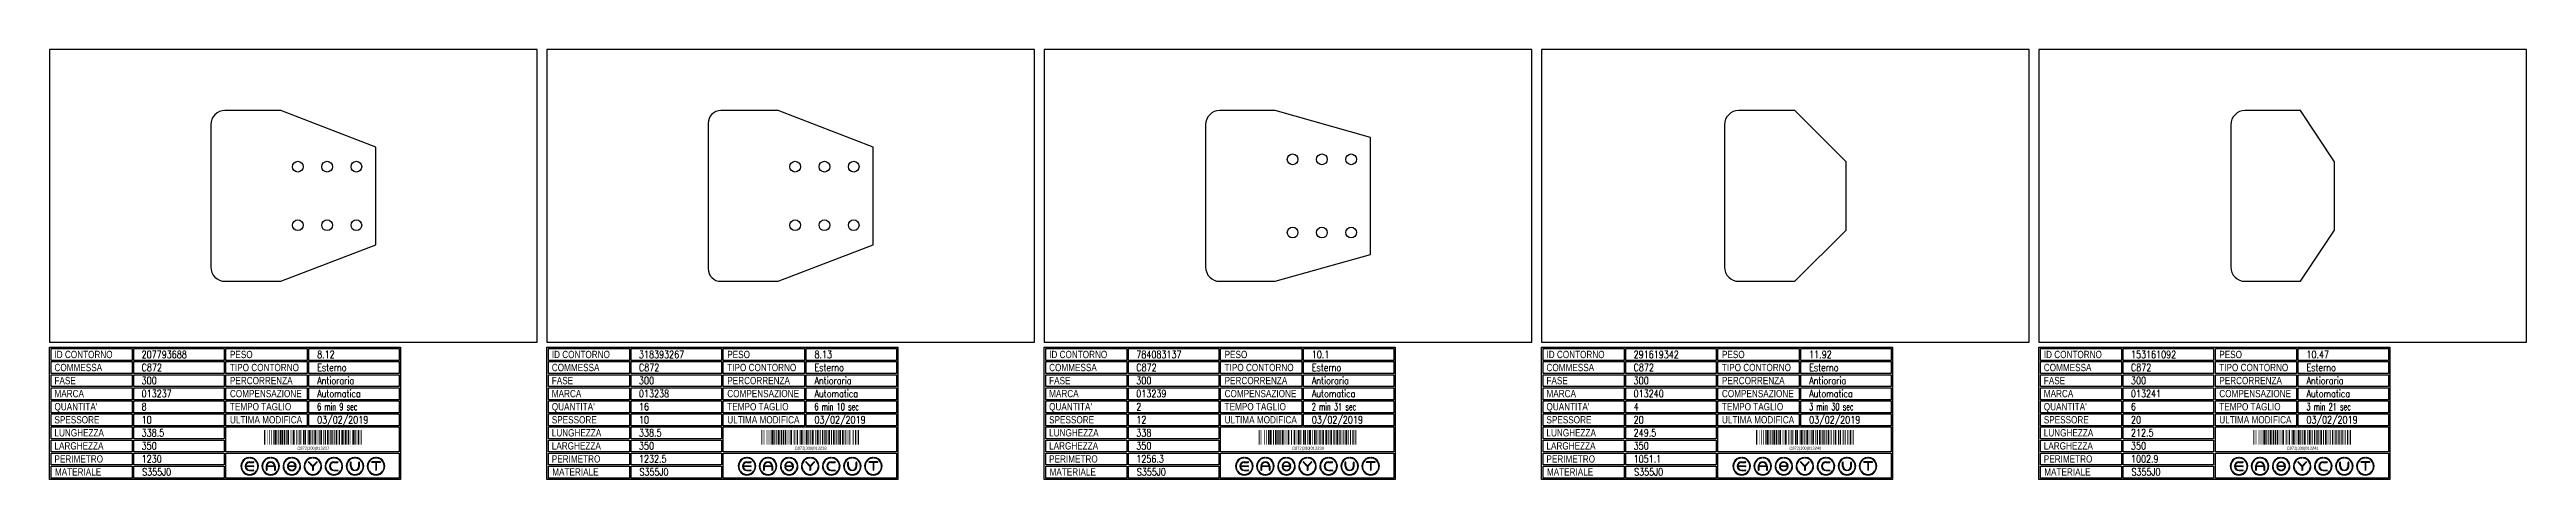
# Model space of a CAD drawing. Header units: millimetres. Extents: x 10000 to 53102, y 10000 to 35064.
# Drawn here: x 10000 to 15080, y 29578 to 30459 of the extents above; entities that cross this region are included whole.
import ezdxf
from ezdxf.enums import TextEntityAlignment as Align

# ---------------------------------------------------------------- set-up
doc = ezdxf.new("R2010")
doc.units = ezdxf.units.MM
doc.styles.add('EasyCutStyle', font='romans.shx', dxfattribs={"width": 0.8})
doc.styles.add('EasyCutStyle1', font='arial.ttf', dxfattribs={"width": 0.8})

# ---------------------------------------------------------------- blocks, each defined once
blk = doc.blocks.new('BlockShape01')
at = {"color": 253}
blk.add_lwpolyline([(0, 0), (720, 0), (720, -271), (0, -271)], close=True, dxfattribs=at)
at = {"color": 2}
for points in [[(3, -2.9), (169.3, -2.9), (169.3, -27.3), (3, -27.3)], [(3, -2.9), (169.3, -2.9), (169.3, -27.3), (3, -27.3)], [(3, -29.6), (169.3, -29.6), (169.3, -54), (3, -54)], [(361.9, -2.9), (528.3, -2.9), (528.3, -27.3), (361.9, -27.3)], [(361.9, -29.6), (528.3, -29.6), (528.3, -54), (361.9, -54)], [(3, -56.4), (169.3, -56.4), (169.3, -80.8), (3, -80.8)], [(3, -83.1), (169.3, -83.1), (169.3, -107.6), (3, -107.6)], [(361.9, -56.4), (528.3, -56.4), (528.3, -80.8), (361.9, -80.8)], [(361.9, -83.1), (528.3, -83.1), (528.3, -107.6), (361.9, -107.6)], [(3, -109.9), (169.3, -109.9), (169.3, -134.3), (3, -134.3)], [(3, -136.7), (169.3, -136.7), (169.3, -161.1), (3, -161.1)], [(361.9, -109.9), (528.3, -109.9), (528.3, -134.3), (361.9, -134.3)], [(361.9, -136.7), (528.3, -136.7), (528.3, -161.1), (361.9, -161.1)], [(3, -163.4), (169.3, -163.4), (169.3, -187.9), (3, -187.9)], [(3, -190.2), (169.3, -190.2), (169.3, -214.6), (3, -214.6)], [(3, -217), (169.3, -217), (169.3, -241.4), (3, -241.4)], [(3, -243.7), (169.3, -243.7), (169.3, -268.1), (3, -268.1)]]:
    blk.add_lwpolyline(points, close=True, dxfattribs=at)
at = {"color": 1}
for points in [[(172.7, -2.9), (358.1, -2.9), (358.1, -27.3), (172.7, -27.3)], [(172.7, -29.6), (358.1, -29.6), (358.1, -54), (172.7, -54)], [(531.6, -2.9), (717, -2.9), (717, -27.3), (531.6, -27.3)], [(531.6, -29.6), (717, -29.6), (717, -54), (531.6, -54)], [(172.7, -56.4), (358.1, -56.4), (358.1, -80.8), (172.7, -80.8)], [(172.7, -83.1), (358.1, -83.1), (358.1, -107.6), (172.7, -107.6)], [(531.6, -56.4), (717, -56.4), (717, -80.8), (531.6, -80.8)], [(531.6, -83.1), (717, -83.1), (717, -107.6), (531.6, -107.6)], [(172.7, -109.9), (358.1, -109.9), (358.1, -134.3), (172.7, -134.3)], [(172.7, -136.7), (358.1, -136.7), (358.1, -161.1), (172.7, -161.1)], [(531.6, -109.9), (717, -109.9), (717, -134.3), (531.6, -134.3)], [(531.6, -136.7), (717, -136.7), (717, -161.1), (531.6, -161.1)], [(172.7, -163.4), (358.1, -163.4), (358.1, -187.9), (172.7, -187.9)], [(172.7, -190.2), (358.1, -190.2), (358.1, -214.6), (172.7, -214.6)], [(361.9, -163.4), (717, -163.4), (717, -214.6), (361.9, -214.6)], [(172.7, -217), (358.1, -217), (358.1, -241.4), (172.7, -241.4)], [(172.7, -243.7), (358.1, -243.7), (358.1, -268.1), (172.7, -268.1)], [(361.9, -217), (717, -217), (717, -268.1), (361.9, -268.1)]]:
    blk.add_lwpolyline(points, close=True, dxfattribs=at)
at = {"color": 161, "style": 'EasyCutStyle1', "width": 0.8}
for s, p in [('COMMESSA', (10.1, -49.1)), ('ID CONTORNO', (10.1, -22.4)), ('TIPO CONTORNO', (370, -49.1)), ('PESO', (370, -22.4)), ('FASE', (10.1, -75.9)), ('MARCA', (10.1, -102.6)), ('COMPENSAZIONE', (370, -102.6)), ('PERCORRENZA', (370, -75.9)), ("QUANTITA'", (10.1, -129.4)), ('SPESSORE', (10.1, -156.2)), ('TEMPO TAGLIO', (370, -129.4)), ('ULTIMA MODIFICA', (370, -156.2)), ('LUNGHEZZA', (10.1, -182.9)), ('LARGHEZZA', (10.1, -209.7)), ('PERIMETRO', (10.1, -236.5)), ('MATERIALE', (11, -263.2))]:
    blk.add_text(s, height=15, dxfattribs=at).set_placement(p)
at = {"style": 'EasyCutStyle'}
for tag, p, width in [('ORDERSHAPE', (188.9, -49.1), 0.8), ('IDSHAPE', (188.9, -22.4), 0.8), ('TYPESHAPE', (548.8, -49.1), 0.8), ('WEIGTHSHAPE', (548.8, -22.4), 0.8), ('PHASESHAPE', (188.9, -75.9), 0.8), ('MKSHAPE', (188.9, -102.6), 0.8), ('JOUSHAPE', (548.8, -75.9), 0.8), ('COMPSHAPE', (548.8, -102.6), 0.8), ('TKSHAPE', (188.9, -156.2), 0.8), ('QTASHAPE', (188.9, -129.4), 0.8), ('TIMECUTSHAPE', (548.8, -129.4), 0.65), ('LASTMODIFYSHAPE', (548.8, -156.2), 0.8), ('LENGTHSHAPE', (188.9, -182.9), 0.8), ('HEIGHTSHAPE', (188.9, -209.7), 0.8), ('PERIMETERSHAPE', (188.9, -236.5), 0.8), ('MATSHAPE', (189.8, -263.2), 0.8)]:
    blk.add_attdef(tag, p, '', height=15, dxfattribs=dict(at, width=width))
blk = doc.blocks.new('Logo')
for color, points in [(140, [(-144.9, -7.2, -1), (-145.9, -7.6, -0.520567), (-131.2, 17.9, -1), (-131.1, 16.9, 0.520567)]), (256, [(-121.7, 0.5), (-137.5, 0.5, -0.394366), (-129.6, 7.9), (-121.7, 7.9, 1), (-121.7, 9), (-129.6, 9, 1), (-129.6, -9), (-121.7, -9, 1), (-121.7, -7.9), (-129.6, -7.9, -0.394366), (-137.5, -0.5), (-121.7, -0.5, 1)]), (140, [(-114.3, -7.2, 1), (-113.3, -7.6, 0.520567), (-128, 17.9, 0.916853), (-128.2, 16.9, 0.043377), (-128.1, 16.9, -0.520567)]), (140, [(-101.7, -7.2, -1), (-102.7, -7.6, -0.520567), (-88, 17.9, -1), (-87.9, 16.9, 0.520567)]), (140, [(-71.1, -7.2, 1), (-70.1, -7.6, 0.520567), (-84.8, 17.9, 1), (-84.9, 16.9, -0.520567)]), (140, [(-58.5, -7.2, -1), (-59.5, -7.6, -0.520567), (-44.8, 17.9, -1), (-44.7, 16.9, 0.520567)]), (256, [(-36.6, -0.5, -0.486114), (-35.5, -1.9, -0.776377), (-50.9, -2, 1), (-51.9, -2.3, 0.776377), (-34.5, -2.1, 0.486114), (-36.6, 0.5), (-49.8, 0.5, -0.486114), (-50.9, 1.9, -0.776377), (-35.5, 2, 1), (-34.5, 2.3, 0.776377), (-51.9, 2.1, 0.486114), (-49.8, -0.5)]), (140, [(-27.9, -7.2, 1), (-26.9, -7.6, 0.520567), (-41.6, 17.9, 1), (-41.7, 16.9, -0.520567)]), (140, [(-15.3, -7.2, -1), (-16.3, -7.6, -0.520567), (-1.6, 17.9, -1), (-1.5, 16.9, 0.520567)]), (256, [(0, 0.8), (-8.1, 8.8, 1), (-8.8, 8.1), (-0.5, -0.2), (-0.5, -7.9, 1), (0.5, -7.9), (0.5, -0.2), (8.8, 8.1, 1), (8.1, 8.8)]), (140, [(15.3, -7.2, 1), (16.3, -7.6, 0.520567), (1.6, 17.9, 1), (1.5, 16.9, -0.520567)]), (140, [(27.9, -7.2, -1), (26.9, -7.6, -0.520567), (41.6, 17.9, -1), (41.7, 16.9, 0.520567)]), (256, [(43.2, -9), (51.1, -9, 1), (51.1, -7.9), (43.2, -7.9, -1), (43.2, 7.9), (51.1, 7.9, 1), (51.1, 9), (43.2, 9, 1)]), (140, [(58.5, -7.2, 1), (59.5, -7.6, 0.520567), (44.8, 17.9, 1), (44.7, 16.9, -0.520567)]), (140, [(71.1, -7.2, -1), (70.1, -7.6, -0.520567), (84.8, 17.9, -1), (84.9, 16.9, 0.520567)]), (256, [(78.5, 0), (78.5, 7.9, 1), (77.4, 7.9), (77.4, 0, 1), (95.4, 0), (95.4, 7.9, 1), (94.3, 7.9), (94.3, 0, -1)]), (140, [(101.7, -7.2, 1), (102.7, -7.6, 0.520567), (88, 17.9, 1), (87.9, 16.9, -0.520567)]), (140, [(114.3, -7.2, -1), (113.3, -7.6, -0.520567), (128, 17.9, -1), (128.1, 16.9, 0.520567)]), (256, [(121.1, 9, 1), (121.1, 7.9), (129.1, 7.9), (129.1, -7.9, 1), (130.1, -7.9), (130.1, 7.9), (138.1, 7.9, 1), (138.1, 9)]), (140, [(144.9, -7.2, 1), (145.9, -7.6, 0.520567), (131.2, 17.9, 1), (131.1, 16.9, -0.520567)]), (140, [(-114.9, -10.3, 1), (-115.7, -9.7, -0.520567), (-143.5, -9.7, 1), (-144.3, -10.3, 0.520567)]), (140, [(-71.7, -10.3, 1), (-72.5, -9.7, -0.520567), (-100.3, -9.7, 1), (-101.1, -10.3, 0.520567)]), (140, [(-28.5, -10.3, 1), (-29.3, -9.7, -0.520567), (-57.1, -9.7, 1), (-57.9, -10.3, 0.520567)]), (140, [(14.7, -10.3, 1), (13.9, -9.7, -0.520567), (-13.9, -9.7, 1), (-14.7, -10.3, 0.520567)]), (140, [(57.9, -10.3, 1), (57.1, -9.7, -0.520567), (29.3, -9.7, 1), (28.5, -10.3, 0.520567)]), (140, [(101.1, -10.3, 1), (100.3, -9.7, -0.520567), (72.5, -9.7, 1), (71.7, -10.3, 0.520567)]), (140, [(144.3, -10.3, 1), (143.5, -9.7, -0.520567), (115.7, -9.7, 1), (114.9, -10.3, 0.520567)])]:
    blk.add_hatch(color=color).paths.add_polyline_path(points)
h = blk.add_hatch(color=256)
h.paths.add_polyline_path([(-78.5, -0.5), (-78.5, -7.9, 1), (-77.4, -7.9), (-77.4, 0, 1), (-95.4, 0), (-95.4, -7.9, 1), (-94.3, -7.9), (-94.3, -0.5)])
h.paths.add_polyline_path([(-94.3, 0.5, -0.933992), (-78.5, 0.5)], flags=16)
for p, q in [((-121.7, 0.5), (-137.5, 0.5)), ((-129.6, 9), (-121.7, 9)), ((-129.6, 7.9), (-121.7, 7.9)), ((-95.4, 0), (-95.4, -7.9)), ((-78.5, 0.5), (-94.3, 0.5)), ((-77.4, 0), (-77.4, -7.9)), ((-36.6, 0.5), (-49.8, 0.5)), ((-0.5, -0.2), (-8.8, 8.1)), ((0, 0.8), (-8.1, 8.8)), ((0, 0.8), (8.1, 8.8)), ((0.5, -0.2), (8.8, 8.1)), ((43.2, 9), (51.1, 9)), ((43.2, 7.9), (51.1, 7.9)), ((77.4, 0), (77.4, 7.9)), ((78.5, 0), (78.5, 7.9)), ((94.3, 0), (94.3, 7.9)), ((95.4, 0), (95.4, 7.9)), ((138.1, 9), (121.1, 9)), ((129.1, 7.9), (121.1, 7.9)), ((129.1, 7.9), (129.1, -7.9)), ((130.1, 7.9), (130.1, -7.9)), ((138.1, 7.9), (130.1, 7.9)), ((-121.7, -0.5), (-137.5, -0.5)), ((-129.6, -7.9), (-121.7, -7.9)), ((-129.6, -9), (-121.7, -9)), ((-94.3, -0.5), (-94.3, -7.9)), ((-78.5, -0.5), (-94.3, -0.5)), ((-78.5, -0.5), (-78.5, -7.9)), ((-36.6, -0.5), (-49.8, -0.5)), ((-0.5, -0.2), (-0.5, -7.9)), ((0.5, -0.2), (0.5, -7.9)), ((43.2, -7.9), (51.1, -7.9)), ((43.2, -9), (51.1, -9))]:
    blk.add_line(p, q)
at = {"color": 140}
for centre, radius, start, end in [((-129.6, 0), 18, 95, 205), ((-129.6, 0), 16.9, 95, 205), ((-131.1, 17.4), 0.54, 275, 95), ((-128.1, 17.4), 0.54, 85, 265), ((-129.6, 0), 16.9, 335, 85), ((-129.6, 0), 18, 335, 85), ((-86.4, 0), 18, 95, 205), ((-86.4, 0), 16.9, 95, 205), ((-87.9, 17.4), 0.54, 275, 95), ((-84.9, 17.4), 0.54, 85, 265), ((-86.4, 0), 16.9, 335, 85), ((-86.4, 0), 18, 335, 85), ((-43.2, 0), 18, 95, 205), ((-43.2, 0), 16.9, 95, 205), ((-44.7, 17.4), 0.54, 275, 95), ((-41.7, 17.4), 0.54, 85, 265), ((-43.2, 0), 16.9, 335, 85), ((-43.2, 0), 18, 335, 85), ((0, 0), 18, 95, 205), ((0, 0), 16.9, 95, 205), ((-1.5, 17.4), 0.54, 275, 95), ((1.5, 17.4), 0.54, 85, 265), ((0, 0), 16.9, 335, 85), ((0, 0), 18, 335, 85), ((43.2, 0), 18, 95, 205), ((43.2, 0), 16.9, 95, 205), ((41.7, 17.4), 0.54, 275, 95), ((44.7, 17.4), 0.54, 85, 265), ((43.2, 0), 16.9, 335, 85), ((43.2, 0), 18, 335, 85), ((86.4, 0), 18, 95, 205), ((86.4, 0), 16.9, 95, 205), ((84.9, 17.4), 0.54, 275, 95), ((87.9, 17.4), 0.54, 85, 265), ((86.4, 0), 16.9, 335, 85), ((86.4, 0), 18, 335, 85), ((129.6, 0), 18, 95, 205), ((129.6, 0), 16.9, 95, 205), ((128.1, 17.4), 0.54, 275, 95), ((131.1, 17.4), 0.54, 85, 265), ((129.6, 0), 16.9, 335, 85), ((129.6, 0), 18, 335, 85), ((-145.4, -7.4), 0.54, 205, 25), ((-143.9, -10), 0.54, 35, 215), ((-129.6, 0), 18, 215, 325), ((-129.6, 0), 16.9, 215, 325), ((-115.3, -10), 0.54, 325, 145), ((-113.8, -7.4), 0.54, 155, 335), ((-102.2, -7.4), 0.54, 205, 25), ((-100.7, -10), 0.54, 35, 215), ((-86.4, 0), 18, 215, 325), ((-86.4, 0), 16.9, 215, 325), ((-72.1, -10), 0.54, 325, 145), ((-70.6, -7.4), 0.54, 155, 335), ((-59, -7.4), 0.54, 205, 25), ((-57.5, -10), 0.54, 35, 215), ((-43.2, 0), 18, 215, 325), ((-43.2, 0), 16.9, 215, 325), ((-28.9, -10), 0.54, 325, 145), ((-27.4, -7.4), 0.54, 155, 335), ((-15.8, -7.4), 0.54, 205, 25), ((-14.3, -10), 0.54, 35, 215), ((0, 0), 18, 215, 325), ((0, 0), 16.9, 215, 325), ((14.3, -10), 0.54, 325, 145), ((15.8, -7.4), 0.54, 155, 335), ((27.4, -7.4), 0.54, 205, 25), ((28.9, -10), 0.54, 35, 215), ((43.2, 0), 18, 215, 325), ((43.2, 0), 16.9, 215, 325), ((57.5, -10), 0.54, 325, 145), ((59, -7.4), 0.54, 155, 335), ((70.6, -7.4), 0.54, 205, 25), ((72.1, -10), 0.54, 35, 215), ((86.4, 0), 18, 215, 325), ((86.4, 0), 16.9, 215, 325), ((100.7, -10), 0.54, 325, 145), ((102.2, -7.4), 0.54, 155, 335), ((113.8, -7.4), 0.54, 205, 25), ((115.3, -10), 0.54, 35, 215), ((129.6, 0), 18, 215, 325), ((129.6, 0), 16.9, 215, 325), ((143.9, -10), 0.54, 325, 145), ((145.4, -7.4), 0.54, 155, 335)]:
    blk.add_arc(centre, radius, start, end, dxfattribs=at)
for centre, radius, start, end in [((-129.6, 0), 9, 90, 270), ((-129.6, 0), 7.92, 90, 176.0904), ((-121.7, 8.5), 0.54, 270, 90), ((-121.7, 0), 0.54, 270, 90), ((-86.4, 0), 9, 0, 180), ((-86.4, 0), 7.92, 3.9096, 176.0904), ((-49.8, 1.6), 2.16, 166.2998, 270), ((-43.2, 0), 9, 15, 166.2998), ((-43.2, 0), 7.92, 15, 166.2998), ((-49.8, 1.6), 1.08, 166.2998, 270), ((-36.6, -1.6), 2.16, 346.2998, 90), ((-35, 2.2), 0.54, 195, 15), ((-8.5, 8.5), 0.54, 45, 225), ((8.5, 8.5), 0.54, 315, 135), ((43.2, 0), 9, 90, 270), ((43.2, 0), 7.92, 90, 270), ((51.1, 8.5), 0.54, 270, 90), ((77.9, 7.9), 0.54, 0, 180), ((86.4, 0), 9, 180, 0), ((86.4, 0), 7.92, 180, 0), ((94.9, 7.9), 0.54, 0, 180), ((121.1, 8.5), 0.54, 90, 270), ((138.1, 8.5), 0.54, 270, 90), ((-129.6, 0), 7.92, 183.9096, 270), ((-121.7, -8.5), 0.54, 270, 90), ((-94.9, -7.9), 0.54, 180, 0), ((-77.9, -7.9), 0.54, 180, 0), ((-51.4, -2.2), 0.54, 15, 195), ((-43.2, 0), 9, 195, 346.2998), ((-43.2, 0), 7.92, 195, 346.2998), ((-36.6, -1.6), 1.08, 346.2998, 90), ((0, -7.9), 0.54, 180, 0), ((51.1, -8.5), 0.54, 270, 90), ((129.6, -7.9), 0.54, 180, 0)]:
    blk.add_arc(centre, radius, start, end)
blk = doc.blocks.new('207793688_128', base_point=(209.2, -345))
at = {"linetype": 'Continuous'}
for points, const_width in [([(210.2, -345), (210.2, -315)], 2), ([(212.7, -345), (212.7, -315)], 1), ([(215.7, -345), (215.7, -315)], 1), ([(220.7, -345), (220.7, -315)], 1), ([(224.7, -345), (224.7, -315)], 1), ([(229.2, -345), (229.2, -315)], 2), ([(232.7, -345), (232.7, -315)], 3), ([(235.7, -345), (235.7, -315)], 1), ([(239.2, -345), (239.2, -315)], 2), ([(243.7, -345), (243.7, -315)], 3), ([(247.2, -345), (247.2, -315)], 2), ([(250.7, -345), (250.7, -315)], 3), ([(254.2, -345), (254.2, -315)], 2), ([(258.7, -345), (258.7, -315)], 3), ([(262.7, -345), (262.7, -315)], 1), ([(264.7, -345), (264.7, -315)], 1), ([(266.7, -345), (266.7, -315)], 1), ([(270.2, -345), (270.2, -315)], 4), ([(276.2, -345), (276.2, -315)], 2), ([(279.7, -345), (279.7, -315)], 1), ([(282.7, -345), (282.7, -315)], 3), ([(286.7, -345), (286.7, -315)], 1), ([(290.7, -345), (290.7, -315)], 3), ([(294.2, -345), (294.2, -315)], 2), ([(297.7, -345), (297.7, -315)], 1), ([(301.7, -345), (301.7, -315)], 3), ([(305.2, -345), (305.2, -315)], 2), ([(308.7, -345), (308.7, -315)], 1), ([(310.7, -345), (310.7, -315)], 1), ([(314.2, -345), (314.2, -315)], 4), ([(319.7, -345), (319.7, -315)], 1), ([(323.7, -345), (323.7, -315)], 3), ([(327.2, -345), (327.2, -315)], 2), ([(330.7, -345), (330.7, -315)], 1), ([(334.7, -345), (334.7, -315)], 3), ([(339.2, -345), (339.2, -315)], 2), ([(342.2, -345), (342.2, -315)], 2), ([(345.7, -345), (345.7, -315)], 1), ([(348.7, -345), (348.7, -315)], 3), ([(353.2, -345), (353.2, -315)], 2), ([(357.7, -345), (357.7, -315)], 3), ([(361.7, -345), (361.7, -315)], 1), ([(364.2, -345), (364.2, -315)], 2), ([(367.7, -345), (367.7, -315)], 1), ([(370.7, -345), (370.7, -315)], 3), ([(375.7, -345), (375.7, -315)], 3), ([(379.2, -345), (379.2, -315)], 2), ([(382.7, -345), (382.7, -315)], 3), ([(385.7, -345), (385.7, -315)], 1), ([(389.7, -345), (389.7, -315)], 1), ([(393.2, -345), (393.2, -315)], 4), ([(397.2, -345), (397.2, -315)], 2), ([(402.7, -345), (402.7, -315)], 3), ([(405.7, -345), (405.7, -315)], 1), ([(408.2, -345), (408.2, -315)], 2)]:
    blk.add_lwpolyline(points, dxfattribs=dict(at, const_width=const_width))
blk.add_text('C872|300|013237', height=6).set_placement((310.2, -355.5), align=Align.CENTER)
blk = doc.blocks.new('318393267_128', base_point=(209.2, -345))
at = {"linetype": 'Continuous'}
for points, const_width in [([(210.2, -345), (210.2, -315)], 2), ([(212.7, -345), (212.7, -315)], 1), ([(215.7, -345), (215.7, -315)], 1), ([(220.7, -345), (220.7, -315)], 1), ([(224.7, -345), (224.7, -315)], 1), ([(229.2, -345), (229.2, -315)], 2), ([(232.7, -345), (232.7, -315)], 3), ([(235.7, -345), (235.7, -315)], 1), ([(239.2, -345), (239.2, -315)], 2), ([(243.7, -345), (243.7, -315)], 3), ([(247.2, -345), (247.2, -315)], 2), ([(250.7, -345), (250.7, -315)], 3), ([(254.2, -345), (254.2, -315)], 2), ([(258.7, -345), (258.7, -315)], 3), ([(262.7, -345), (262.7, -315)], 1), ([(264.7, -345), (264.7, -315)], 1), ([(266.7, -345), (266.7, -315)], 1), ([(270.2, -345), (270.2, -315)], 4), ([(276.2, -345), (276.2, -315)], 2), ([(279.7, -345), (279.7, -315)], 1), ([(282.7, -345), (282.7, -315)], 3), ([(286.7, -345), (286.7, -315)], 1), ([(290.7, -345), (290.7, -315)], 3), ([(294.2, -345), (294.2, -315)], 2), ([(297.7, -345), (297.7, -315)], 1), ([(301.7, -345), (301.7, -315)], 3), ([(305.2, -345), (305.2, -315)], 2), ([(308.7, -345), (308.7, -315)], 1), ([(310.7, -345), (310.7, -315)], 1), ([(314.2, -345), (314.2, -315)], 4), ([(319.7, -345), (319.7, -315)], 1), ([(323.7, -345), (323.7, -315)], 3), ([(327.2, -345), (327.2, -315)], 2), ([(330.7, -345), (330.7, -315)], 1), ([(334.7, -345), (334.7, -315)], 3), ([(339.2, -345), (339.2, -315)], 2), ([(342.2, -345), (342.2, -315)], 2), ([(345.7, -345), (345.7, -315)], 1), ([(348.7, -345), (348.7, -315)], 3), ([(353.2, -345), (353.2, -315)], 2), ([(357.7, -345), (357.7, -315)], 3), ([(361.7, -345), (361.7, -315)], 1), ([(364.2, -345), (364.2, -315)], 2), ([(367.7, -345), (367.7, -315)], 1), ([(370.7, -345), (370.7, -315)], 3), ([(375.7, -345), (375.7, -315)], 3), ([(378.7, -345), (378.7, -315)], 1), ([(382.2, -345), (382.2, -315)], 2), ([(385.7, -345), (385.7, -315)], 1), ([(389.2, -345), (389.2, -315)], 2), ([(392.7, -345), (392.7, -315)], 1), ([(397.2, -345), (397.2, -315)], 2), ([(402.7, -345), (402.7, -315)], 3), ([(405.7, -345), (405.7, -315)], 1), ([(408.2, -345), (408.2, -315)], 2)]:
    blk.add_lwpolyline(points, dxfattribs=dict(at, const_width=const_width))
blk.add_text('C872|300|013238', height=6).set_placement((310.2, -355.5), align=Align.CENTER)
blk = doc.blocks.new('784083137_128', base_point=(209, -345))
at = {"linetype": 'Continuous'}
for points, const_width in [([(210, -345), (210, -315)], 2), ([(212.5, -345), (212.5, -315)], 1), ([(215.5, -345), (215.5, -315)], 1), ([(220.5, -345), (220.5, -315)], 1), ([(224.5, -345), (224.5, -315)], 1), ([(229, -345), (229, -315)], 2), ([(232.5, -345), (232.5, -315)], 3), ([(235.5, -345), (235.5, -315)], 1), ([(239, -345), (239, -315)], 2), ([(243.5, -345), (243.5, -315)], 3), ([(247, -345), (247, -315)], 2), ([(250.5, -345), (250.5, -315)], 3), ([(254, -345), (254, -315)], 2), ([(258.5, -345), (258.5, -315)], 3), ([(262.5, -345), (262.5, -315)], 1), ([(264.5, -345), (264.5, -315)], 1), ([(266.5, -345), (266.5, -315)], 1), ([(270, -345), (270, -315)], 4), ([(276, -345), (276, -315)], 2), ([(279.5, -345), (279.5, -315)], 1), ([(282.5, -345), (282.5, -315)], 3), ([(286.5, -345), (286.5, -315)], 1), ([(290.5, -345), (290.5, -315)], 3), ([(294, -345), (294, -315)], 2), ([(297.5, -345), (297.5, -315)], 1), ([(301.5, -345), (301.5, -315)], 3), ([(305, -345), (305, -315)], 2), ([(308.5, -345), (308.5, -315)], 1), ([(310.5, -345), (310.5, -315)], 1), ([(314, -345), (314, -315)], 4), ([(319.5, -345), (319.5, -315)], 1), ([(323.5, -345), (323.5, -315)], 3), ([(327, -345), (327, -315)], 2), ([(330.5, -345), (330.5, -315)], 1), ([(334.5, -345), (334.5, -315)], 3), ([(339, -345), (339, -315)], 2), ([(342, -345), (342, -315)], 2), ([(345.5, -345), (345.5, -315)], 1), ([(348.5, -345), (348.5, -315)], 3), ([(353, -345), (353, -315)], 2), ([(357.5, -345), (357.5, -315)], 3), ([(361.5, -345), (361.5, -315)], 1), ([(364, -345), (364, -315)], 2), ([(367.5, -345), (367.5, -315)], 1), ([(370.5, -345), (370.5, -315)], 3), ([(375.5, -345), (375.5, -315)], 3), ([(379.5, -345), (379.5, -315)], 1), ([(382, -345), (382, -315)], 2), ([(386, -345), (386, -315)], 2), ([(389.5, -345), (389.5, -315)], 3), ([(393.5, -345), (393.5, -315)], 1), ([(397, -345), (397, -315)], 2), ([(402.5, -345), (402.5, -315)], 3), ([(405.5, -345), (405.5, -315)], 1), ([(408, -345), (408, -315)], 2)]:
    blk.add_lwpolyline(points, dxfattribs=dict(at, const_width=const_width))
blk.add_text('C872|300|013239', height=6).set_placement((310, -355.5), align=Align.CENTER)
blk = doc.blocks.new('291619342_128', base_point=(164.7, -345))
at = {"linetype": 'Continuous'}
for points, const_width in [([(165.7, -345), (165.7, -315)], 2), ([(168.2, -345), (168.2, -315)], 1), ([(171.2, -345), (171.2, -315)], 1), ([(176.2, -345), (176.2, -315)], 1), ([(180.2, -345), (180.2, -315)], 1), ([(184.7, -345), (184.7, -315)], 2), ([(188.2, -345), (188.2, -315)], 3), ([(191.2, -345), (191.2, -315)], 1), ([(194.7, -345), (194.7, -315)], 2), ([(199.2, -345), (199.2, -315)], 3), ([(202.7, -345), (202.7, -315)], 2), ([(206.2, -345), (206.2, -315)], 3), ([(209.7, -345), (209.7, -315)], 2), ([(214.2, -345), (214.2, -315)], 3), ([(218.2, -345), (218.2, -315)], 1), ([(220.2, -345), (220.2, -315)], 1), ([(222.2, -345), (222.2, -315)], 1), ([(225.7, -345), (225.7, -315)], 4), ([(231.7, -345), (231.7, -315)], 2), ([(235.2, -345), (235.2, -315)], 1), ([(238.2, -345), (238.2, -315)], 3), ([(242.2, -345), (242.2, -315)], 1), ([(246.2, -345), (246.2, -315)], 3), ([(249.7, -345), (249.7, -315)], 2), ([(253.2, -345), (253.2, -315)], 1), ([(257.2, -345), (257.2, -315)], 3), ([(260.7, -345), (260.7, -315)], 2), ([(264.2, -345), (264.2, -315)], 1), ([(266.2, -345), (266.2, -315)], 1), ([(269.7, -345), (269.7, -315)], 4), ([(275.2, -345), (275.2, -315)], 1), ([(279.2, -345), (279.2, -315)], 3), ([(282.7, -345), (282.7, -315)], 2), ([(286.2, -345), (286.2, -315)], 1), ([(290.2, -345), (290.2, -315)], 3), ([(294.7, -345), (294.7, -315)], 2), ([(297.7, -345), (297.7, -315)], 2), ([(301.2, -345), (301.2, -315)], 1), ([(304.2, -345), (304.2, -315)], 3), ([(308.7, -345), (308.7, -315)], 2), ([(313.2, -345), (313.2, -315)], 3), ([(317.2, -345), (317.2, -315)], 1), ([(319.7, -345), (319.7, -315)], 2), ([(323.2, -345), (323.2, -315)], 1), ([(327.2, -345), (327.2, -315)], 3), ([(330.2, -345), (330.2, -315)], 1), ([(334.2, -345), (334.2, -315)], 3), ([(337.7, -345), (337.7, -315)], 2), ([(341.2, -345), (341.2, -315)], 1), ([(344.2, -345), (344.2, -315)], 1), ([(347.7, -345), (347.7, -315)], 2), ([(352.7, -345), (352.7, -315)], 2), ([(358.2, -345), (358.2, -315)], 3), ([(361.2, -345), (361.2, -315)], 1), ([(363.7, -345), (363.7, -315)], 2)]:
    blk.add_lwpolyline(points, dxfattribs=dict(at, const_width=const_width))
blk.add_text('C872|300|013240', height=6).set_placement((265.7, -355.5), align=Align.CENTER)
blk = doc.blocks.new('153161092_128', base_point=(146.2, -345))
at = {"linetype": 'Continuous'}
for points, const_width in [([(147.2, -345), (147.2, -315)], 2), ([(149.7, -345), (149.7, -315)], 1), ([(152.7, -345), (152.7, -315)], 1), ([(157.7, -345), (157.7, -315)], 1), ([(161.7, -345), (161.7, -315)], 1), ([(166.2, -345), (166.2, -315)], 2), ([(169.7, -345), (169.7, -315)], 3), ([(172.7, -345), (172.7, -315)], 1), ([(176.2, -345), (176.2, -315)], 2), ([(180.7, -345), (180.7, -315)], 3), ([(184.2, -345), (184.2, -315)], 2), ([(187.7, -345), (187.7, -315)], 3), ([(191.2, -345), (191.2, -315)], 2), ([(195.7, -345), (195.7, -315)], 3), ([(199.7, -345), (199.7, -315)], 1), ([(201.7, -345), (201.7, -315)], 1), ([(203.7, -345), (203.7, -315)], 1), ([(207.2, -345), (207.2, -315)], 4), ([(213.2, -345), (213.2, -315)], 2), ([(216.7, -345), (216.7, -315)], 1), ([(219.7, -345), (219.7, -315)], 3), ([(223.7, -345), (223.7, -315)], 1), ([(227.7, -345), (227.7, -315)], 3), ([(231.2, -345), (231.2, -315)], 2), ([(234.7, -345), (234.7, -315)], 1), ([(238.7, -345), (238.7, -315)], 3), ([(242.2, -345), (242.2, -315)], 2), ([(245.7, -345), (245.7, -315)], 1), ([(247.7, -345), (247.7, -315)], 1), ([(251.2, -345), (251.2, -315)], 4), ([(256.7, -345), (256.7, -315)], 1), ([(260.7, -345), (260.7, -315)], 3), ([(264.2, -345), (264.2, -315)], 2), ([(267.7, -345), (267.7, -315)], 1), ([(271.7, -345), (271.7, -315)], 3), ([(276.2, -345), (276.2, -315)], 2), ([(279.2, -345), (279.2, -315)], 2), ([(282.7, -345), (282.7, -315)], 1), ([(285.7, -345), (285.7, -315)], 3), ([(290.2, -345), (290.2, -315)], 2), ([(294.7, -345), (294.7, -315)], 3), ([(298.7, -345), (298.7, -315)], 1), ([(301.2, -345), (301.2, -315)], 2), ([(304.7, -345), (304.7, -315)], 1), ([(308.7, -345), (308.7, -315)], 3), ([(311.7, -345), (311.7, -315)], 1), ([(315.7, -345), (315.7, -315)], 3), ([(320.2, -345), (320.2, -315)], 2), ([(323.2, -345), (323.2, -315)], 2), ([(327.7, -345), (327.7, -315)], 3), ([(331.7, -345), (331.7, -315)], 1), ([(334.2, -345), (334.2, -315)], 2), ([(339.7, -345), (339.7, -315)], 3), ([(342.7, -345), (342.7, -315)], 1), ([(345.2, -345), (345.2, -315)], 2)]:
    blk.add_lwpolyline(points, dxfattribs=dict(at, const_width=const_width))
blk.add_text('C872|300|013241', height=6).set_placement((247.2, -355.5), align=Align.CENTER)

msp = doc.modelspace()

# ---------------------------------------------------------------- linework, layer by layer
for p, q in [((11000, 30459), (10000, 30459)), ((10000, 30459), (10000, 29859)), ((11000, 29859), (11000, 30459)), ((12020, 30459), (11020, 30459)), ((11020, 30459), (11020, 29859)), ((12020, 29859), (12020, 30459)), ((13040, 30459), (12040, 30459)), ((12040, 30459), (12040, 29859)), ((13040, 29859), (13040, 30459)), ((14060, 30459), (13060, 30459)), ((13060, 30459), (13060, 29859)), ((14060, 29859), (14060, 30459)), ((15080, 30459), (14080, 30459)), ((14080, 30459), (14080, 29859)), ((15080, 29859), (15080, 30459)), ((10000, 29859), (11000, 29859)), ((11020, 29859), (12020, 29859)), ((12040, 29859), (13040, 29859)), ((13060, 29859), (14060, 29859)), ((14080, 29859), (15080, 29859))]:
    msp.add_line(p, q)
at = {"color": 2}
for points in [[(10474.3, 29984), (10669.3, 30059), (10669.3, 30259), (10474.3, 30334), (10359.8, 30334, 0.414214), (10330.8, 30305), (10330.8, 30013, 0.414214), (10359.8, 29984)], [(11494.3, 29984), (11689.3, 30059), (11689.3, 30259), (11494.3, 30334), (11376.8, 30334, 0.414214), (11350.8, 30308), (11350.8, 30010, 0.414214), (11376.8, 29984)], [(12514, 29984), (12709, 30039), (12709, 30279), (12514, 30334), (12400, 30334, 0.414214), (12371, 30305), (12371, 30013, 0.414214), (12400, 29984)], [(13579.8, 29984), (13684.8, 30089), (13684.8, 30229), (13579.8, 30334), (13464.3, 30334, 0.414214), (13435.3, 30305), (13435.3, 30013, 0.414214), (13464.3, 29984)], [(14616.8, 29984), (14686.3, 30089), (14686.3, 30229), (14616.8, 30334), (14502.8, 30334, 0.414214), (14473.8, 30305), (14473.8, 30013, 0.414214), (14502.8, 29984)]]:
    msp.add_lwpolyline(points, format="xyb", close=True, dxfattribs=at)
at = {"color": 4}
for centre in [(10509.3, 30219), (10569.3, 30219), (10629.3, 30219), (11529.3, 30219), (11589.3, 30219), (11649.3, 30219), (12549.5, 30234), (12609.5, 30234), (12669.5, 30234), (10509.3, 30099), (10569.3, 30099), (10629.3, 30099), (11529.3, 30099), (11589.3, 30099), (11649.3, 30099), (12549.5, 30084), (12609.5, 30084), (12669.5, 30084)]:
    msp.add_circle(centre, 11, dxfattribs=at)

# ---------------------------------------------------------------- block references
for p, values in [((10000, 29849), {'IDSHAPE': '207793688', 'ORDERSHAPE': 'C872', 'PHASESHAPE': '300', 'MKSHAPE': '013237', 'TKSHAPE': '10', 'LENGTHSHAPE': '338.5', 'HEIGHTSHAPE': '350', 'MATSHAPE': 'S355J0', 'LASTMODIFYSHAPE': '03/02/2019', 'PERIMETERSHAPE': '1230', 'WEIGTHSHAPE': '8.12', 'TYPESHAPE': 'Esterno', 'JOUSHAPE': 'Antioraria', 'COMPSHAPE': 'Automatica', 'TIMECUTSHAPE': '6 min 9 sec', 'QTASHAPE': '8'}), ((11020, 29849), {'IDSHAPE': '318393267', 'ORDERSHAPE': 'C872', 'PHASESHAPE': '300', 'MKSHAPE': '013238', 'TKSHAPE': '10', 'LENGTHSHAPE': '338.5', 'HEIGHTSHAPE': '350', 'MATSHAPE': 'S355J0', 'LASTMODIFYSHAPE': '03/02/2019', 'PERIMETERSHAPE': '1232.5', 'WEIGTHSHAPE': '8.13', 'TYPESHAPE': 'Esterno', 'JOUSHAPE': 'Antioraria', 'COMPSHAPE': 'Automatica', 'TIMECUTSHAPE': '6 min 10 sec', 'QTASHAPE': '16'}), ((12040, 29849), {'IDSHAPE': '784083137', 'ORDERSHAPE': 'C872', 'PHASESHAPE': '300', 'MKSHAPE': '013239', 'TKSHAPE': '12', 'LENGTHSHAPE': '338', 'HEIGHTSHAPE': '350', 'MATSHAPE': 'S355J0', 'LASTMODIFYSHAPE': '03/02/2019', 'PERIMETERSHAPE': '1256.3', 'WEIGTHSHAPE': '10.1', 'TYPESHAPE': 'Esterno', 'JOUSHAPE': 'Antioraria', 'COMPSHAPE': 'Automatica', 'TIMECUTSHAPE': '2 min 31 sec', 'QTASHAPE': '2'}), ((13060, 29849), {'IDSHAPE': '291619342', 'ORDERSHAPE': 'C872', 'PHASESHAPE': '300', 'MKSHAPE': '013240', 'TKSHAPE': '20', 'LENGTHSHAPE': '249.5', 'HEIGHTSHAPE': '350', 'MATSHAPE': 'S355J0', 'LASTMODIFYSHAPE': '03/02/2019', 'PERIMETERSHAPE': '1051.1', 'WEIGTHSHAPE': '11.92', 'TYPESHAPE': 'Esterno', 'JOUSHAPE': 'Antioraria', 'COMPSHAPE': 'Automatica', 'TIMECUTSHAPE': '3 min 30 sec', 'QTASHAPE': '4'}), ((14080, 29849), {'IDSHAPE': '153161092', 'ORDERSHAPE': 'C872', 'PHASESHAPE': '300', 'MKSHAPE': '013241', 'TKSHAPE': '20', 'LENGTHSHAPE': '212.5', 'HEIGHTSHAPE': '350', 'MATSHAPE': 'S355J0', 'LASTMODIFYSHAPE': '03/02/2019', 'PERIMETERSHAPE': '1002.9', 'WEIGTHSHAPE': '10.47', 'TYPESHAPE': 'Esterno', 'JOUSHAPE': 'Antioraria', 'COMPSHAPE': 'Automatica', 'TIMECUTSHAPE': '3 min 21 sec', 'QTASHAPE': '6'})]:
    msp.add_blockref('BlockShape01', p).add_auto_attribs(values)
for name, p in [('207793688_128', (10440, 29649.5)), ('318393267_128', (11460, 29649.5)), ('784083137_128', (12480, 29649.5)), ('291619342_128', (13500, 29649.5)), ('153161092_128', (14520, 29649.5)), ('Logo', (10540, 29605)), ('Logo', (11560, 29605)), ('Logo', (12580, 29605)), ('Logo', (13600, 29605)), ('Logo', (14620, 29605))]:
    msp.add_blockref(name, p)

doc.saveas('drawing.dxf')
